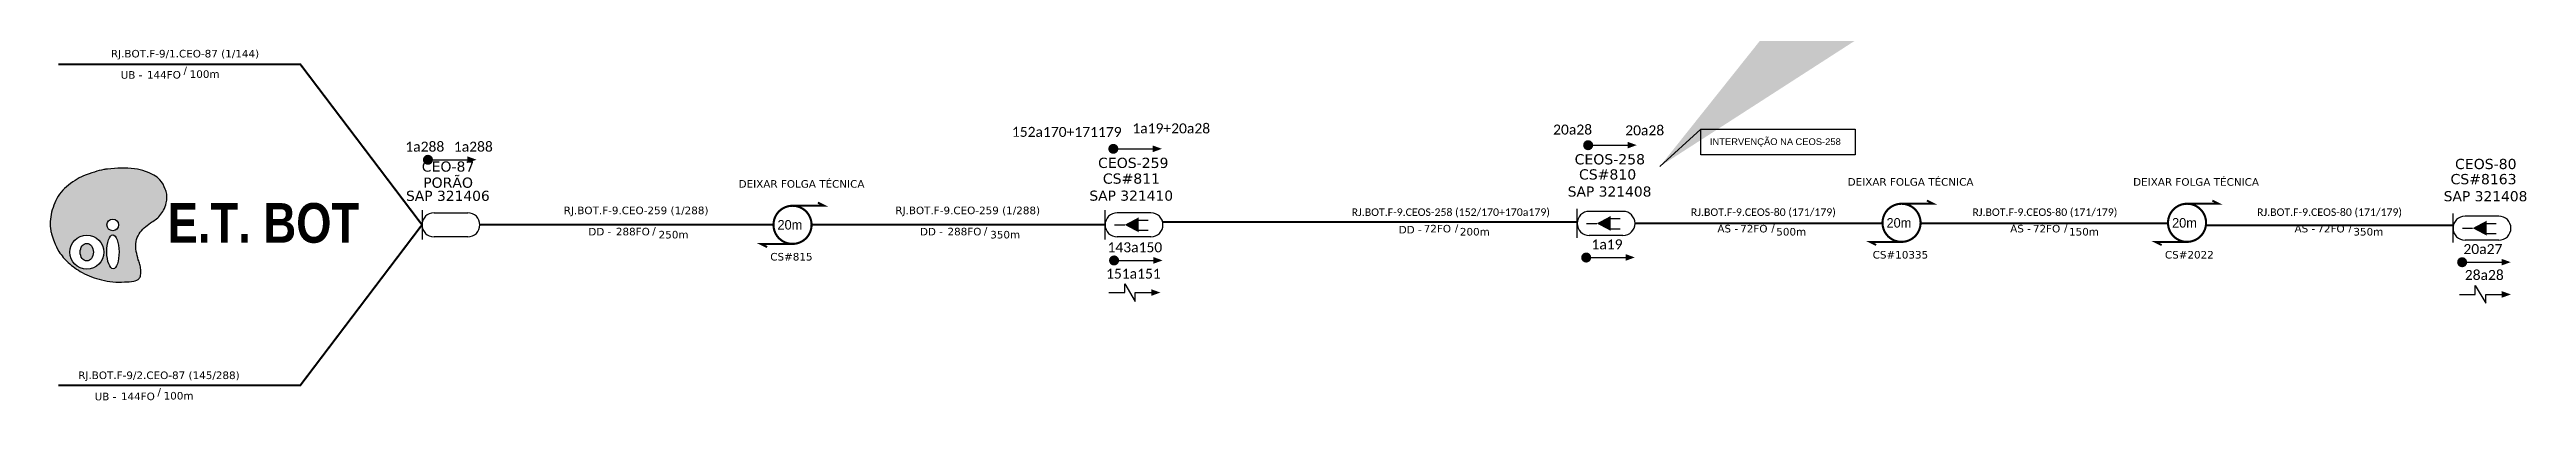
# Model space of a CAD drawing. Extents: x 57889 to 59083, y 58759 to 60460.
# Drawn here: x 58028.2 to 58519.9, y 59640.9 to 59710.5 of the extents above; entities that cross this region are included whole.
import ezdxf
from ezdxf.enums import TextEntityAlignment as Align

# ---------------------------------------------------------------- set-up
doc = ezdxf.new("R2010")
doc.units = 0
doc.layers.get('0').update_dxf_attribs({"linetype": 'CONTINUOUS'})
for name, color, linetype in [('10_4-POSTES', 1, 'CONTINUOUS'), ('20_4-CEOS', 1, 'CONTINUOUS'), ('20_5-CABO_AÉREO', 1, 'CONTINUOUS'), ('20_5-CEO', 1, 'CONTINUOUS'), ('40_1-ETIQUETAS', 1, 'CONTINUOUS'), ('E_T_', 7, 'CONTINUOUS'), ('SETA', 7, 'CONTINUOUS')]:
    doc.layers.add(name, color=color, linetype=linetype)
doc.styles.add('ARIAL', font='arial.ttf')
doc.styles.add('ROMANS', font='romans.shx')
doc.styles.add('SIREDIT', font='verdana.ttf')
doc.styles.add('SWISS_BIT', font='swisscb.ttf')
doc.linetypes.add('FENCELINE1', pattern='A,0.25,-0.1,[133,ltypeshp.shx,S=0.1,R=0,X=-0.1,Y=0],-0.1,1', length=1.45)
doc.dimstyles.new('CL', dxfattribs={"dimtxt": 1, "dimasz": 2, "dimexe": 0.18, "dimexo": 0.0625, "dimgap": 0.09, "dimtad": 0, "dimdec": 0, "dimrnd": 1, "dimzin": 0, "dimtxsty": 'SIREDIT', "dimblk": 'NONE', "dimcen": 0, "dimse1": 1, "dimse2": 1, "dimsd1": 1, "dimsd2": 1, "dimclrt": 7, "dimazin": 3, "dimtfac": 1, "dimtdec": 0, "dimtofl": 0, "dimtmove": 0, "dimatfit": 3, "dimtolj": 1, "dimtzin": 0})

msp = doc.modelspace()

# ---------------------------------------------------------------- texts
at = {"color": 0}
for p in [(58172.73, 59674.79), (58392.86, 59675.18), (58449.54, 59675.18)]:
    msp.add_text('20m', height=1.89, dxfattribs=at).set_placement(p)
at = {"color": 0, "char_height": 1.98, "width": 25.1052, "attachment_point": 5, "rotation": 359.8927}
for s, insert in [('{\\fCalibri|b0|i0|c0|p34;\\C7;1a19\\C1;+20a28}', (58250.88, 59694.86)), ('{\\fCalibri|b0|i0|c0|p34;\\C7;152a170\\C1;+171179}', (58230.14, 59694.15))]:
    msp.add_mtext(s, dxfattribs=dict(at, insert=insert))
at = {"color": 5, "insert": (58102.72, 59691.23), "char_height": 1.98, "width": 25.1052, "attachment_point": 5}
msp.add_mtext('{\\fCalibri|b0|i0|c0|p34;\\C7;1a288}', dxfattribs=at)
at = {"color": 0, "char_height": 1.98, "width": 25.1052, "attachment_point": 5}
for s, insert in [('{\\fCalibri|b0|i0|c0|p34;\\C7;1a288}', (58112.35, 59691.23)), ('{\\fCalibri|b0|i0|c0|p34;\\C7;20a28}', (58330.55, 59694.62)), ('{\\fCalibri|b0|i0|c0|p34;\\C7;20a28}', (58344.86, 59694.47)), ('{\\fCalibri|b0|i0|c0|p34;\\C7;143a150}', (58243.66, 59671.26)), ('{\\fCalibri|b0|i0|c0|p34;\\C7;1a19}', (58337.38, 59671.84)), ('{\\fCalibri|b0|i0|c0|p34;\\C7;20a27}', (58511.24, 59670.91)), ('{\\fCalibri|b0|i0|c0|p34;151a151}', (58243.37, 59666.03)), ('{\\fCalibri|b0|i0|c0|p34;\\C7;28a28}', (58511.51, 59665.77))]:
    msp.add_mtext(s, dxfattribs=dict(at, insert=insert))
at = {"layer": '20_4-CEOS', "color": 7, "style": 'SIREDIT'}
for s, height, p in [('CEO-87', 2.028, (58107.34, 59686.28)), ('CEOS-258', 2.028, (58337.94, 59687.72)), ('CS#810 ', 2.028, (58337.94, 59684.72)), ('CEOS-80', 2.028, (58511.81, 59686.79)), ('SAP 321406', 2, (58107.3, 59680.49)), ('PORÃO', 2.028, (58107.34, 59683.09)), ('SAP 321408', 2, (58337.89, 59681.34)), ('SAP 321408', 2, (58511.76, 59680.41)), ('CS#8163 ', 2.028, (58511.81, 59683.79))]:
    msp.add_text(s, height=height, dxfattribs=at).set_placement(p, align=Align.CENTER)
at = {"layer": '20_4-CEOS', "color": 0, "style": 'SIREDIT'}
for s, height, p in [('CEOS-259', 2.028, (58243.35, 59687.01)), ('SAP 321410', 2, (58242.94, 59680.52)), ('CS#811', 2.028, (58242.98, 59683.89))]:
    msp.add_text(s, height=height, dxfattribs=at).set_placement(p, align=Align.CENTER)
at = {"layer": '40_1-ETIQUETAS', "color": 0, "style": 'SIREDIT'}
for s, p in [('DEIXAR FOLGA TÉCNICA', (58177.5, 59683.1)), ('DEIXAR FOLGA TÉCNICA', (58397.63, 59683.5)), ('DEIXAR FOLGA TÉCNICA', (58454.3, 59683.49)), ('CS#815', (58175.49, 59668.65)), ('CS#10335', (58395.62, 59669.04)), ('CS#2022', (58452.97, 59669.04))]:
    msp.add_text(s, height=1.5, dxfattribs=at).set_placement(p, align=Align.CENTER)
at = {"layer": '40_1-ETIQUETAS', "color": 5, "style": 'SIREDIT'}
for p in [(58144.66, 59677.84), (58210.48, 59677.84)]:
    msp.add_text('RJ.BOT.F-9.CEO-259 (1/288)', height=1.5, dxfattribs=at).set_placement(p, align=Align.CENTER)
for s, p in [('DD - ', (58140.4, 59673.62)), ('288FO', (58147.38, 59673.64)), ('/', (58148.56, 59673.78)), ('DD - ', (58206.22, 59673.62)), ('288FO', (58213.2, 59673.64)), ('/', (58214.38, 59673.78))]:
    msp.add_text(s, height=1.5, dxfattribs=at).set_placement(p, align=Align.RIGHT)
for s, p in [('250m', (58149.13, 59673.03)), ('350m', (58214.95, 59673.03))]:
    msp.add_text(s, height=1.5, dxfattribs=at).set_placement(p)
at = {"layer": '40_1-ETIQUETAS', "color": 0, "style": 'SIREDIT'}
for s, p in [('DD - ', (58301.25, 59674.01)), ('72FO', (58306.42, 59674.22)), ('/', (58307.87, 59674.36)), ('AS - ', (58364.05, 59674.23)), ('72FO', (58369.23, 59674.22)), ('/', (58370.68, 59674.36)), ('AS - ', (58422.17, 59674.23)), ('72FO', (58427.34, 59674.22)), ('/', (58428.79, 59674.36)), ('AS - ', (58478.61, 59674.23)), ('72FO', (58483.79, 59674.22)), ('/', (58485.24, 59674.36))]:
    msp.add_text(s, height=1.5, dxfattribs=at).set_placement(p, align=Align.RIGHT)
for s, p in [('200m', (58308.17, 59673.61)), ('500m', (58370.97, 59673.61)), ('150m', (58429.09, 59673.61)), ('350m', (58485.53, 59673.61))]:
    msp.add_text(s, height=1.5, dxfattribs=at).set_placement(p)
at = {"layer": '40_1-ETIQUETAS', "color": 7, "char_height": 1.5, "width": 60.0234, "attachment_point": 5, "style": 'SIREDIT'}
for s, insert in [('{\\fCalibri|b0|i0|c0|p34;RJ.BOT.F-9.CEOS-258 (152/170\\C1;+170a179) }', (58306.37, 59678.08)), ('{\\fCalibri|b0|i0|c0|p34;RJ.BOT.F-9.CEOS-80 (171/1\\C0;79) }', (58368.41, 59678.08)), ('{\\fCalibri|b0|i0|c0|p34;RJ.BOT.F-9.CEOS-80 (171/1\\C0;79) }', (58424.29, 59678.08)), ('{\\fCalibri|b0|i0|c0|p34;RJ.BOT.F-9.CEOS-80 (171/1\\C0;79) }', (58480.79, 59678.08))]:
    msp.add_mtext(s, dxfattribs=dict(at, insert=insert))
at = {"layer": 'E_T_', "color": 40, "style": 'SWISS_BIT'}
msp.add_text('E.T. BOT', height=7.861, dxfattribs=at).set_placement((58070.69, 59672.18), align=Align.CENTER)

# ---------------------------------------------------------------- blocks, each defined once
blk = doc.blocks.new('ETIQUETA_RS5F')
at = {"layer": '40_1-ETIQUETAS', "color": 0, "style": 'SIREDIT'}
blk.add_text('/', height=1.5, dxfattribs=at).set_placement((1.58, -1.95), align=Align.RIGHT)
for tag, p in [('ETIQUETA_R_SECUNDARIA', (1.21, 2.1)), ('ETIQUETA_R_PRIMARIA', (1.21, 4.1)), ('F_ATIVAS/F_MORTAS', (1.14, -4.24))]:
    blk.add_attdef(tag, text='', height=1.5, dxfattribs=at).set_placement(p, align=Align.MIDDLE_CENTER)
for tag, p in [('TIPO_CABO', (-6.58, -2.12)), ('CAP_CABO', (0.4, -2.09))]:
    blk.add_attdef(tag, text='', height=1.5, dxfattribs=at).set_placement(p, align=Align.MIDDLE_RIGHT)
blk.add_attdef('METROS', text='', height=1.5, dxfattribs=at).set_placement((2.14, -1.95), align=Align.MIDDLE_LEFT)
for tag, p in [('FUSÃO_1', (0.85, -8.39)), ('FUSÃO_2', (0.85, -10.6)), ('FUSÃO_3', (0.85, -12.93)), ('FUSÃO_4', (0.85, -15.14)), ('FUSÃO_5', (0.85, -17.16))]:
    blk.add_attdef(tag, text='', height=1.5, dxfattribs=at).set_placement(p, align=Align.CENTER)
blk = doc.blocks.new('OI')
h = blk.add_hatch(color=40)
edge = h.paths.add_edge_path()
edge.add_spline(control_points=[(4.35, -0.67), (3.92, -0.99), (3.26, -1.5), (2.81, -2.59), (2.9, -3.5), (3.06, -4.27), (3.31, -4.85), (3.37, -5.39), (3.4, -5.88), (3.2, -6.4), (2.54, -6.61), (1.65, -6.63), (0.55, -6.67), (-0.56, -6.42), (-1.61, -6.14), (-2.77, -5.61), (-3.92, -4.77), (-4.89, -3.7), (-5.34, -2.65), (-5.6, -1.94), (-5.85, -0.96), (-5.71, 0.47), (-5.1, 2.02), (-4.14, 3.02), (-3.3, 3.61), (-2.37, 4.16), (-1.36, 4.44), (-0.56, 4.7), (0.79, 4.85), (2.24, 4.97), (3.79, 4.57), (4.67, 4.21), (5.44, 3.65), (5.76, 2.99), (6.03, 2.21), (6.01, 1.46), (5.72, 0.64), (5.31, 0.08), (4.88, -0.38), (4.51, -0.55), (4.35, -0.67)], knot_values=[0, 0, 0, 0, 1.60434, 2.417191, 3.427595, 4.282808, 4.776746, 5.304182, 5.888771, 6.258406, 6.858137, 7.79129, 8.986195, 10.124242, 11.187857, 12.242908, 13.953784, 15.414161, 16.515391, 17.349188, 17.675853, 19.552021, 21.515531, 22.568638, 23.63245, 24.621084, 25.782718, 26.745347, 27.142653, 29.870543, 31.004649, 31.921532, 32.709589, 33.801391, 34.042471, 35.192333, 35.971461, 36.628871, 37.254359, 37.836911, 37.836911, 37.836911, 37.836911], degree=3, periodic=0)
h.paths.add_polyline_path([(1.13, -0.87, -1), (-0.04, -0.87, -1)], flags=16)
edge = h.paths.add_edge_path(flags=16)
edge.add_ellipse((0.56, -3.59), major_axis=(-0.02, 1.71), ratio=0.361305, start_angle=0, end_angle=360)
h.paths.add_polyline_path([(-0.36, -3.62, -1), (-3.8, -3.62, -1)], flags=16)
edge = h.paths.add_edge_path(flags=0)
edge.add_ellipse((-2.08, -3.62), major_axis=(0, 0.885), ratio=0.758294, start_angle=0, end_angle=360)
at = {"color": 40}
for centre, radius in [((-2.08, -3.62), 1.72), ((0.54, -0.87), 0.587)]:
    blk.add_circle(centre, radius, dxfattribs=at)
blk.add_ellipse((0.56, -3.59), major_axis=(-0.02, 1.71), ratio=0.361305, dxfattribs=at)
blk.add_ellipse((-2.08, -3.62), major_axis=(0, 0.885), ratio=0.758294, start_param=-3.141592653589792, end_param=3.141592653589792, dxfattribs=at)
at = {"color": 40, "start_tangent": (-0.800898, -0.598801), "end_tangent": (-0.800898, -0.598801)}
blk.add_spline([(4.35, -0.67), (3.2, -1.78), (2.9, -2.54), (2.92, -3.55), (3.12, -4.38), (3.28, -4.85), (3.37, -5.37), (3.35, -5.95), (3.2, -6.29), (2.66, -6.55), (1.73, -6.63), (0.54, -6.62), (-0.58, -6.41), (-1.6, -6.11), (-2.56, -5.67), (-3.95, -4.67), (-4.89, -3.56), (-5.37, -2.56), (-5.64, -1.78), (-5.72, -1.46), (-5.63, 0.42), (-4.84, 2.22), (-4.13, 2.99), (-3.27, 3.62), (-2.4, 4.09), (-1.3, 4.47), (-0.37, 4.72), (0.02, 4.77), (2.75, 4.8), (3.85, 4.53), (4.69, 4.16), (5.31, 3.68), (5.85, 2.73), (5.93, 2.5), (5.94, 1.35), (5.67, 0.62), (5.29, 0.08), (4.84, -0.36), (4.35, -0.67)], degree=3, dxfattribs=at)
blk = doc.blocks.new('*U54')
at = {"color": 3}
blk.add_lwpolyline([(0.0000405, 0.000041), (0.0001936, 0.000041), (0.0001936, 0.0000158), (0.0000405, 0.0000158)], close=True, dxfattribs=at)
at = {"color": 3, "style": 'ARIAL'}
blk.add_attdef('SERVIÇO_EM_EMENDA_EXIST', text='', height=0.00000666, dxfattribs=at).set_placement((0.0001321, 0.0000254), align=Align.RIGHT)
blk.add_attdef('FID', (0.0001344, 0.0000254), '', height=0.00000666, dxfattribs=at)
at = {"layer": '10_4-POSTES', "style": 'ROMANS'}
for tag, p, flags in [('ID_ATIVIDADE', (-0.0000068, -0.0000086), 3), ('QTDE', (-0.000006, -0.000014), 3), ('FATOR', (-0.0000019, -0.0000113), 1)]:
    blk.add_attdef(tag, p, '', height=0.00000209, dxfattribs=dict(at, flags=flags))
at = {"color": 3}
blk.add_leader([(-0.0000002, 0.0000042), (0.0000405, 0.000041)], dimstyle='CL', override={"dimgap": 0.09, "dimtad": 0}, dxfattribs=at)

# ---------------------------------------------------------------- linework, layer by layer
at = {"color": 0, "const_width": 0.99}
for points in [[(58238.89, 59690.81, 1), (58239.88, 59690.81, 1)], [(58333.14, 59691.53, 1), (58334.13, 59691.53, 1)], [(58102.85, 59688.63, 1), (58103.84, 59688.63, 1)], [(58239.04, 59668.66, 1), (58240.03, 59668.66, 1)], [(58332.75, 59669.24, 1), (58333.74, 59669.24, 1)], [(58506.62, 59668.31, 1), (58507.61, 59668.31, 1)]]:
    msp.add_lwpolyline(points, format="xyb", close=True, dxfattribs=at)
at = {"color": 5, "const_width": 0.42}
msp.add_lwpolyline([(58175.71, 59679.51, 1.000012), (58175.71, 59671.95, 0.999978)], format="xyb", close=True, dxfattribs=at)
at = {"color": 5, "const_width": 0.394}
for points in [[(58175.71, 59679.51), (58182.01, 59679.51), (58180.75, 59680.14)], [(58175.71, 59671.95), (58169.41, 59671.95), (58170.67, 59671.32)]]:
    msp.add_lwpolyline(points, dxfattribs=at)
at = {"color": 1, "const_width": 0.42}
for points in [[(58395.84, 59679.91, 1.000012), (58395.84, 59672.35, 0.999978)], [(58452.51, 59679.91, 1.000012), (58452.51, 59672.35, 0.999978)]]:
    msp.add_lwpolyline(points, format="xyb", close=True, dxfattribs=at)
at = {"color": 1, "const_width": 0.394}
for points in [[(58395.84, 59679.91), (58402.14, 59679.91), (58400.88, 59680.54)], [(58452.51, 59679.91), (58458.81, 59679.91), (58457.55, 59680.54)], [(58395.84, 59672.35), (58389.54, 59672.35), (58390.8, 59671.72)], [(58452.51, 59672.35), (58446.21, 59672.35), (58447.47, 59671.72)]]:
    msp.add_lwpolyline(points, dxfattribs=at)
at = {"color": 0}
for points in [[(58241.66, 59662.29), (58241.66, 59664.04), (58243.75, 59660.54), (58243.75, 59662.29)], [(58509.72, 59661.92), (58509.72, 59663.68), (58511.81, 59660.18), (58511.81, 59661.92)]]:
    msp.add_lwpolyline(points, dxfattribs=at)
at = {"layer": '20_4-CEOS', "color": 5}
for p, q in [((58246.85, 59678.13), (58240.14, 59678.13)), ((58246.85, 59673.34), (58240.14, 59673.34))]:
    msp.add_line(p, q, dxfattribs=at)
at = {"layer": '20_4-CEOS', "color": 8}
for p, q in [((58340.55, 59678.4), (58333.83, 59678.4)), ((58514.41, 59677.47), (58507.7, 59677.47)), ((58340.55, 59673.61), (58333.83, 59673.61)), ((58514.41, 59672.68), (58507.7, 59672.68))]:
    msp.add_line(p, q, dxfattribs=at)
at = {"layer": '20_4-CEOS', "color": 5}
for points in [[(58237.75, 59672.85), (58237.75, 59678.62)], [(58244.29, 59676.68), (58246.33, 59676.68)], [(58244.29, 59676.68), (58246.33, 59676.68)], [(58239.6, 59675.73), (58241.64, 59675.73)], [(58239.6, 59675.73), (58241.64, 59675.73)], [(58244.29, 59674.69), (58246.33, 59674.69)], [(58244.29, 59674.69), (58246.33, 59674.69)]]:
    msp.add_lwpolyline(points, dxfattribs=at)
msp.add_lwpolyline([(58241.64, 59675.73, 0, 2.95, 0), (58244.41, 59675.73, 2.95, 2.95, 0)], format="xyseb", dxfattribs=at)
msp.add_lwpolyline([(58241.64, 59675.73, 0, 2.95, 0), (58244.41, 59675.73, 2.95, 2.95, 0)], format="xyseb", dxfattribs=at)
at = {"layer": '20_4-CEOS', "color": 8}
for points in [[(58331.44, 59673.12), (58331.44, 59678.89)], [(58337.99, 59676.96), (58340.02, 59676.96)], [(58505.31, 59672.19), (58505.31, 59677.96)], [(58337.99, 59674.96), (58340.02, 59674.96)], [(58511.85, 59676.02), (58513.89, 59676.02)], [(58511.85, 59674.03), (58513.89, 59674.03)]]:
    msp.add_lwpolyline(points, dxfattribs=at)
for points in [[(58335.34, 59676.01, 0, 2.95, 0), (58338.11, 59676.01, 2.95, 2.95, 0)], [(58509.2, 59675.07, 0, 2.95, 0), (58511.98, 59675.07, 2.95, 2.95, 0)]]:
    msp.add_lwpolyline(points, format="xyseb", dxfattribs=at)
at = {"layer": '20_4-CEOS', "color": 0}
for points in [[(58333.3, 59676.01), (58335.34, 59676.01)], [(58507.17, 59675.07), (58509.2, 59675.07)]]:
    msp.add_lwpolyline(points, dxfattribs=at)
at = {"layer": '20_4-CEOS', "color": 5}
for centre, start, end in [((58240.14, 59675.73), 90, 270), ((58246.85, 59675.73), 270, 90)]:
    msp.add_arc(centre, 2.39, start, end, dxfattribs=at)
at = {"layer": '20_4-CEOS', "color": 8}
for centre, start, end in [((58333.83, 59676.01), 90, 270), ((58340.55, 59676.01), 270, 90), ((58507.7, 59675.07), 90, 270), ((58514.41, 59675.07), 270, 90)]:
    msp.add_arc(centre, 2.39, start, end, dxfattribs=at)
at = {"layer": '20_5-CABO_AÉREO', "color": 7, "ltscale": 50, "const_width": 0.4}
for points in [[(58029.95, 59707.56), (58078.03, 59707.56), (58102.17, 59675.73)], [(58029.95, 59643.91), (58078.03, 59643.91), (58102.17, 59675.73)]]:
    msp.add_lwpolyline(points, dxfattribs=at)
at = {"layer": '20_5-CABO_AÉREO', "color": 5, "ltscale": 50, "const_width": 0.4}
for points in [[(58249.17, 59676.32), (58331.46, 59676.32)], [(58113.67, 59675.73), (58171.93, 59675.73)], [(58179.49, 59675.73), (58237.75, 59675.73)]]:
    msp.add_lwpolyline(points, dxfattribs=at)
at = {"layer": '20_5-CABO_AÉREO', "color": 1, "linetype": 'FENCELINE1', "ltscale": 50, "const_width": 0.4}
for points in [[(58342.94, 59676.01), (58392.06, 59676.01)], [(58399.61, 59676), (58448.73, 59676)], [(58456.26, 59675.64), (58505.38, 59675.64)]]:
    msp.add_lwpolyline(points, dxfattribs=at)
at = {"layer": '20_5-CEO', "color": 5}
for p, q in [((58104.55, 59678.12), (58111.26, 59678.12)), ((58111.26, 59673.34), (58104.55, 59673.34))]:
    msp.add_line(p, q, dxfattribs=at)
msp.add_lwpolyline([(58102.17, 59678.61), (58102.17, 59672.85)], dxfattribs=at)
for centre, start, end in [((58104.55, 59675.73), 90, 270), ((58111.26, 59675.73), 270, 90)]:
    msp.add_arc(centre, 2.39, start, end, dxfattribs=at)
at = {"layer": 'SETA', "color": 0}
for points in [[(58333.63, 59691.53), (58342.14, 59691.53)], [(58103.35, 59688.63), (58111.86, 59688.63)], [(58239.39, 59690.81), (58247.9, 59690.8)], [(58239.53, 59668.66), (58248.04, 59668.66)], [(58333.25, 59669.24), (58341.76, 59669.24)], [(58507.11, 59668.31), (58515.63, 59668.31)], [(58238.5, 59662.29), (58241.66, 59662.29)], [(58243.75, 59662.29), (58246.91, 59662.29)], [(58506.56, 59661.92), (58509.72, 59661.92)], [(58511.81, 59661.92), (58514.97, 59661.92)]]:
    msp.add_lwpolyline(points, dxfattribs=at)
for points in [[(58247.22, 59691.47), (58249.03, 59690.81), (58247.21, 59690.15)], [(58341.46, 59692.2), (58343.27, 59691.54), (58341.46, 59690.88)], [(58111.18, 59689.31), (58112.99, 59688.65), (58111.18, 59687.99)], [(58247.36, 59669.33), (58249.17, 59668.67), (58247.36, 59668.01)], [(58341.08, 59669.92), (58342.89, 59669.26), (58341.08, 59668.6)], [(58514.94, 59668.98), (58516.76, 59668.32), (58514.94, 59667.66)], [(58246.91, 59662.95), (58248.73, 59662.29), (58246.91, 59661.63)], [(58514.97, 59662.58), (58516.79, 59661.92), (58514.97, 59661.26)]]:
    msp.add_solid(points, dxfattribs=at)

# ---------------------------------------------------------------- block references
at = {"color": 0, "xscale": 199999.9999999376, "yscale": 199999.9999999376, "zscale": 199999.9999999376}
msp.add_blockref('*U54', (58347.91, 59686.48), dxfattribs=at).add_auto_attribs({'SERVIÇO_EM_EMENDA_EXIST': 'INTERVENÇÃO NA', 'FID': 'CEOS-258'})
at = {"layer": '40_1-ETIQUETAS', "color": 0}
ref = msp.add_blockref('ETIQUETA_RS5F', (58053.94, 59707.59), dxfattribs=at)
ref.add_attrib('ETIQUETA_R_SECUNDARIA', 'RJ.BOT.F-9/1.CEO-87 (1/144)', dxfattribs={"color": 0, "height": 1.5, "style": 'SIREDIT'}).set_placement((58055.12, 59709.69), align=Align.MIDDLE_CENTER)
ref.add_attrib('TIPO_CABO', 'UB - ', dxfattribs={"color": 0, "height": 1.5, "style": 'SIREDIT'}).set_placement((58047.32, 59705.47), align=Align.MIDDLE_RIGHT)
ref.add_attrib('CAP_CABO', '144FO', dxfattribs={"color": 0, "height": 1.5, "style": 'SIREDIT'}).set_placement((58054.3, 59705.5), align=Align.MIDDLE_RIGHT)
ref.add_attrib('METROS', '100m', dxfattribs={"color": 0, "height": 1.5, "style": 'SIREDIT'}).set_placement((58056.05, 59705.64), align=Align.MIDDLE_LEFT)
ref = msp.add_blockref('ETIQUETA_RS5F', (58048.76, 59643.78), dxfattribs=at)
ref.add_attrib('ETIQUETA_R_SECUNDARIA', 'RJ.BOT.F-9/2.CEO-87 (145/288)', dxfattribs={"color": 0, "height": 1.5, "style": 'SIREDIT'}).set_placement((58049.95, 59645.88), align=Align.MIDDLE_CENTER)
ref.add_attrib('TIPO_CABO', 'UB - ', dxfattribs={"color": 0, "height": 1.5, "style": 'SIREDIT'}).set_placement((58042.15, 59641.66), align=Align.MIDDLE_RIGHT)
ref.add_attrib('CAP_CABO', '144FO', dxfattribs={"color": 0, "height": 1.5, "style": 'SIREDIT'}).set_placement((58049.13, 59641.69), align=Align.MIDDLE_RIGHT)
ref.add_attrib('METROS', '100m', dxfattribs={"color": 0, "height": 1.5, "style": 'SIREDIT'}).set_placement((58050.87, 59641.82), align=Align.MIDDLE_LEFT)
at = {"layer": 'E_T_', "color": 7, "xscale": 1.965288924615791, "yscale": 1.965288909013875, "zscale": 1.965288907678581}
msp.add_blockref('OI', (58039.72, 59677.42), dxfattribs=at)

msp.set_redraw_order([(e.dxf.handle, doc.entitydb.next_handle()) for e in msp.query("TEXT MTEXT ATTDEF DIMENSION ARC_DIMENSION")])  # texts and dimensions are drawn at this point

doc.saveas('drawing.dxf')
